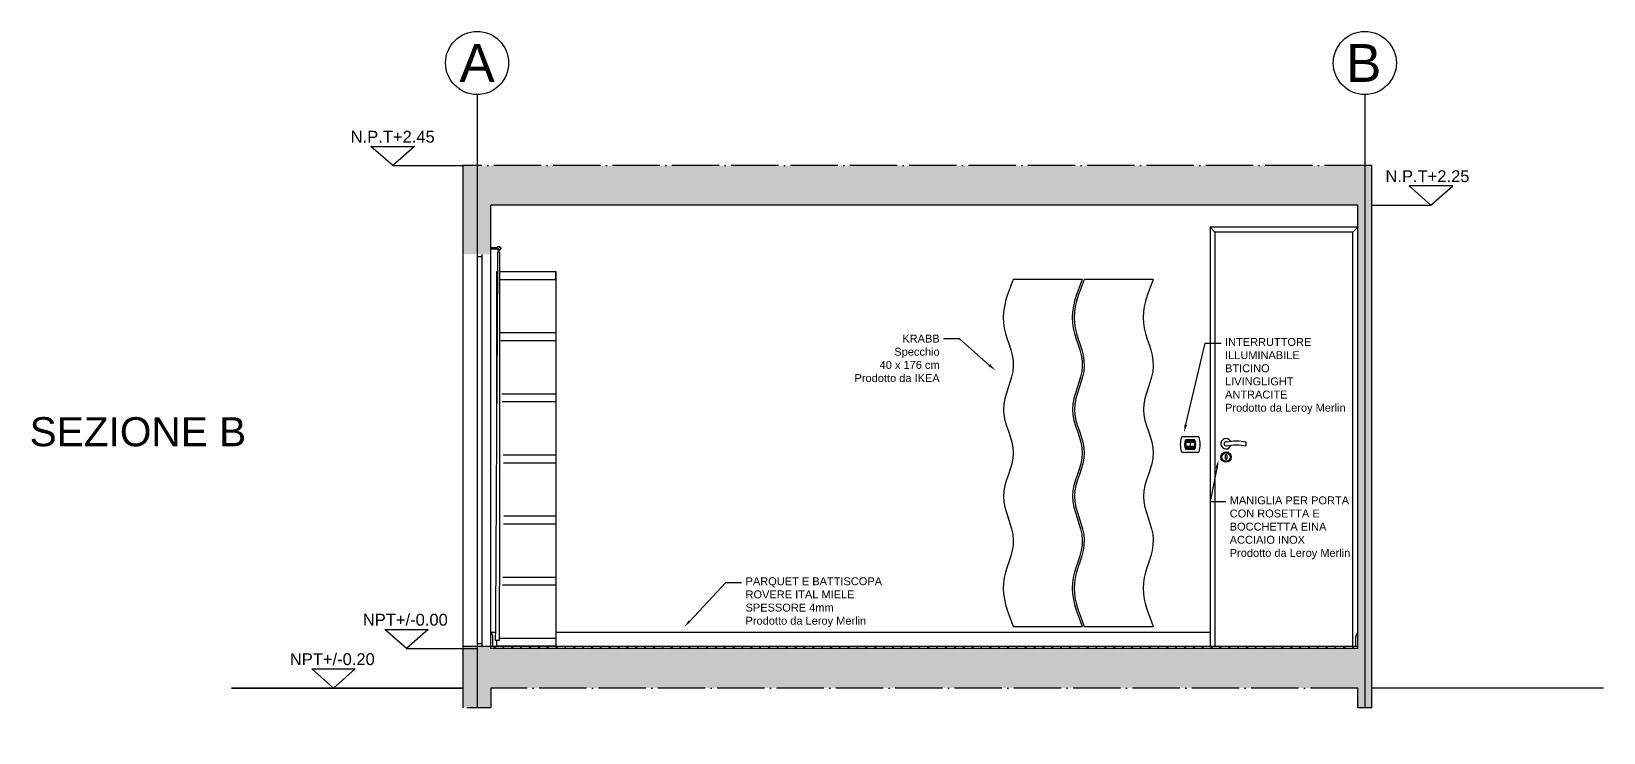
# Model space of a CAD drawing. Header units: millimetres. Extents: x 403 to 3338, y 395 to 1861.
# Drawn here: x 2541 to 3338, y 1370 to 1726 of the extents above; entities that cross this region are included whole.
import ezdxf
from ezdxf import colors
from ezdxf.entities.mleader import LeaderData, LeaderLine
from ezdxf.enums import TextEntityAlignment as Align
from ezdxf.math import Vec2, Vec3

# ---------------------------------------------------------------- set-up
doc = ezdxf.new("R2010")
doc.units = ezdxf.units.MM
doc.linetypes.add('ACAD_ISO04W100', pattern=[30, 24, -3, 0, -3])
doc.linetypes.add('ACAD_ISO10W100', pattern=[18, 12, -3, 0, -3])
for name, color, linetype in [('A-ANNO-SYMB', 3, 'Continuous'), ('A-ANNO-TEXT', 3, 'Continuous'), ('A-FLOR-LEVL', 254, 'Continuous'), ('A-FURN', 8, 'Continuous'), ('A-GLAZ-FULL', 4, 'Continuous'), ('A-SECT-MCUT', 7, 'Continuous'), ('ACCESSORI', 6, 'Continuous'), ('CAMPITURA', 255, 'Continuous'), ('PAVIMENTAZIONE', 1, 'Continuous')]:
    doc.layers.add(name, color=color, linetype=linetype)
doc.styles.add('ARIAL', font='arial.ttf')
doc.styles.get("Standard").update_dxf_attribs({"font": 'arial.ttf'})

msp = doc.modelspace()

# ---------------------------------------------------------------- texts
at = {"layer": 'A-ANNO-TEXT', "style": 'ARIAL'}
for s, height, p in [('A', 19.2, (2766.7, 1699.91)), ('B', 19.2, (3216.51, 1699.91)), ('N.P.T+2.45', 6, (2723.9, 1669.09)), ('N.P.T+2.25', 6, (3248.81, 1649.09)), ('NPT+/-0.00', 6, (2730.29, 1424.09))]:
    msp.add_text(s, height=height, dxfattribs=at).set_placement(p, align=Align.CENTER)
msp.add_text('NPT+/-0.20', height=6, rotation=359.99965, dxfattribs=at).set_placement((2693.27, 1404.09), align=Align.CENTER)
at = {"layer": 'A-ANNO-TEXT', "insert": (2539.7, 1529.83), "char_height": 14.746, "attachment_point": 1, "style": 'ARIAL'}
msp.add_mtext_dynamic_manual_height_columns('SEZIONE B', width=257.2118, gutter_width=1.26, heights=[33.11], dxfattribs=at)

# ---------------------------------------------------------------- hatches: boundary and pattern name
at = {"layer": 'A-FURN'}
h = msp.add_hatch(dxfattribs=at)
h.set_pattern_fill('ANSI31', color=9, scale=0.3, angle=90)
h.set_pattern_definition([(135, (212.9672, 0), (-0.6735192, -0.6735192), [])])
h.paths.add_polyline_path([(2778.7, 1615.44, 1), (2776.7, 1615.44, 1)])
at = {"layer": 'CAMPITURA'}
h = msp.add_hatch(color=9, dxfattribs=at)
h.dxf.hatch_style = 1
h.paths.add_polyline_path([(2759.7, 1657.43), (2759.7, 1612.43), (2773.7, 1612.43), (2773.7, 1637.43), (3213.5, 1637.43), (3213.5, 1412.43), (2773.7, 1412.43), (2773.7, 1413.73), (2759.7, 1413.73), (2759.7, 1382.43), (2773.7, 1382.43), (2773.7, 1392.43), (3213.5, 1392.43), (3213.5, 1382.43), (3220.58, 1382.43), (3220.58, 1657.43)])
h = msp.add_hatch(dxfattribs=at)
h.set_pattern_fill('ANSI31', color=9)
h.set_pattern_definition([(45, (212.9672, 0), (-2.245064, 2.245064), [])])
h.paths.add_polyline_path([(3213.5, 1413.73), (2773.7, 1413.73), (2773.7, 1412.43), (3213.5, 1412.43)])

# ---------------------------------------------------------------- linework, layer by layer
at = {"layer": 'A-ANNO-SYMB'}
for p, q in [((2723.9, 1657.43), (2759.7, 1657.43)), ((2730.9, 1412.43), (2766.7, 1412.43))]:
    msp.add_line(p, q, dxfattribs=at)
at = {"layer": 'A-ANNO-SYMB', "ltscale": 0.8}
msp.add_line((3220.58, 1637.43), (3250.58, 1637.43), dxfattribs=at)
at = {"layer": 'A-ANNO-SYMB', "ltscale": 0.04}
for points in [[(2766.7, 1693.5), (2766.7, 1382.43)], [(3217.04, 1693.5), (3217.04, 1382.43)]]:
    msp.add_lwpolyline(points, dxfattribs=at)
at = {"layer": 'A-ANNO-SYMB'}
for points in [[(2723.9, 1657.43), (2712.86, 1667.17), (2734.94, 1667.17)], [(3250.58, 1637.43), (3261.62, 1647.17), (3239.54, 1647.17)], [(2730.9, 1412.43), (2719.86, 1422.16), (2741.94, 1422.16)], [(2693.88, 1392.43), (2682.84, 1402.17), (2704.92, 1402.17)]]:
    msp.add_lwpolyline(points, close=True, dxfattribs=at)
for centre in [(2766.7, 1709.5), (3217.04, 1709.5)]:
    msp.add_circle(centre, 16, dxfattribs=at)
at = {"layer": 'A-FLOR-LEVL'}
for p, q in [((2759.7, 1392.43), (2642.14, 1392.43)), ((2642.14, 1392.43), (2759.7, 1392.43)), ((3338.14, 1392.43), (3220.58, 1392.43))]:
    msp.add_line(p, q, dxfattribs=at)
at = {"layer": 'A-FURN'}
for p, q in [((3138.5, 1626.23), (3138.5, 1413.73)), ((3213.5, 1626.23), (3138.5, 1626.23)), ((3141, 1623.73), (3138.5, 1626.23)), ((3141, 1623.73), (3141, 1413.73)), ((3211, 1623.73), (3141, 1623.73)), ((3211, 1623.73), (3213.5, 1626.23)), ((3211, 1413.73), (3211, 1623.73)), ((3213.5, 1413.73), (3213.5, 1626.23)), ((2776.73, 1615.69), (2773.7, 1615.69)), ((2773.7, 1615.2), (2776.73, 1615.2)), ((2778.13, 1613.55), (2777.1, 1613.55)), ((2777.65, 1614.44), (2777.65, 1613.55)), ((2777.7, 1613.55), (2777.65, 1613.55)), ((2777.7, 1614.44), (2777.7, 1613.55)), ((2778.7, 1615.69), (2778.66, 1615.69)), ((2778.66, 1615.19), (2778.7, 1615.19)), ((2778.7, 1615.69), (2778.7, 1615.19)), ((2776.7, 1603.73), (2777.05, 1603.73)), ((2776.7, 1506.73), (2776.7, 1603.73)), ((2778.16, 1603.73), (2806.7, 1603.73)), ((2806.7, 1603.73), (2806.7, 1413.73)), ((2806.7, 1599.73), (2806.7, 1603.73)), ((2776.7, 1599.73), (2777.02, 1599.73)), ((2778.19, 1599.73), (2806.7, 1599.73)), ((3073.7, 1599.73), (3038.7, 1599.73)), ((3109.7, 1599.73), (3074.7, 1599.73)), ((2776.7, 1572.73), (2776.87, 1572.73)), ((2778.6, 1572.73), (2806.7, 1572.73)), ((2776.7, 1568.73), (2776.85, 1568.73)), ((2778.68, 1568.73), (2806.7, 1568.73)), ((2776.7, 1541.73), (2776.7, 1541.73)), ((2779.31, 1541.73), (2806.7, 1541.73)), ((2779.41, 1537.73), (2806.7, 1537.73)), ((2779.96, 1510.73), (2806.7, 1510.73)), ((2780.02, 1506.73), (2806.7, 1506.73)), ((2780.18, 1475.73), (2806.7, 1475.73)), ((2780.2, 1479.73), (2806.7, 1479.73)), ((2779.54, 1444.73), (2806.7, 1444.73)), ((2779.68, 1448.73), (2806.7, 1448.73)), ((3038.7, 1423.73), (3073.7, 1423.73)), ((3074.7, 1423.73), (3109.7, 1423.73)), ((2777.96, 1416.55), (2775.95, 1416.56)), ((2776.7, 1413.73), (2776.7, 1416.55)), ((2806.7, 1413.73), (2776.7, 1413.73)), ((2778.05, 1417.73), (2806.7, 1417.73))]:
    msp.add_line(p, q, dxfattribs=at)
msp.add_circle((2777.7, 1615.44), 1, dxfattribs=at)
for points, end_tangent in [([(2777.1, 1613.55), (2775.95, 1416.55)], (-0.006609, -0.999978)), ([(2778.13, 1613.55), (2777.96, 1416.55)], (-0.075761, -0.997126)), ([(3038.7, 1599.73), (3033.7, 1577.73), (3038.7, 1555.73), (3033.7, 1533.73), (3038.7, 1511.73), (3033.7, 1489.73), (3038.7, 1467.73), (3033.7, 1445.73), (3038.7, 1423.73)], (0, -1)), ([(3073.7, 1599.73), (3068.7, 1577.73), (3073.7, 1555.73), (3068.7, 1533.73), (3073.7, 1511.73), (3068.7, 1489.73), (3073.7, 1467.73), (3068.7, 1445.73), (3073.7, 1423.73)], (0, -1)), ([(3074.7, 1599.73), (3069.7, 1577.73), (3074.7, 1555.73), (3069.7, 1533.73), (3074.7, 1511.73), (3069.7, 1489.73), (3074.7, 1467.73), (3069.7, 1445.73), (3074.7, 1423.73)], (0, -1)), ([(3109.7, 1599.73), (3104.7, 1577.73), (3109.7, 1555.73), (3104.7, 1533.73), (3109.7, 1511.73), (3104.7, 1489.73), (3109.7, 1467.73), (3104.7, 1445.73), (3109.7, 1423.73)], (0, -1))]:
    msp.add_spline(points, degree=3, dxfattribs=dict(at, end_tangent=end_tangent))
at = {"layer": 'A-GLAZ-FULL'}
for p, q in [((2766.7, 1612.43), (2766.7, 1413.73)), ((2769.32, 1611.21), (2766.7, 1611.21)), ((2769.32, 1413.73), (2769.32, 1612.43)), ((2766.7, 1414.95), (2769.32, 1414.95))]:
    msp.add_line(p, q, dxfattribs=at)
at = {"layer": 'A-SECT-MCUT', "linetype": 'ACAD_ISO04W100'}
for p, q in [((3220.58, 1657.43), (2759.7, 1657.43)), ((3213.5, 1392.43), (2773.7, 1392.43))]:
    msp.add_line(p, q, dxfattribs=at)
at = {"layer": 'A-SECT-MCUT'}
for p, q in [((2759.7, 1382.43), (2759.7, 1657.43)), ((3213.5, 1637.43), (2773.7, 1637.43)), ((2759.7, 1413.73), (2773.7, 1413.73)), ((2773.7, 1413.73), (3213.5, 1413.73)), ((3213.5, 1412.43), (2773.7, 1412.43)), ((2773.7, 1392.43), (2773.7, 1382.43))]:
    msp.add_line(p, q, dxfattribs=at)
at = {"layer": 'A-SECT-MCUT', "ltscale": 0.1}
for p, q in [((3220.58, 1382.43), (3220.58, 1657.43)), ((2773.7, 1412.43), (2773.7, 1637.43)), ((3213.5, 1412.43), (3213.5, 1637.43)), ((3213.5, 1382.43), (3213.5, 1392.43))]:
    msp.add_line(p, q, dxfattribs=at)
at = {"layer": 'A-SECT-MCUT', "linetype": 'ACAD_ISO10W100'}
for p, q in [((2773.7, 1382.43), (2759.7, 1382.43)), ((3220.58, 1382.43), (3213.58, 1382.43))]:
    msp.add_line(p, q, dxfattribs=at)
at = {"layer": 'ACCESSORI'}
for p, q in [((3126.28, 1518.48), (3130.66, 1518.48)), ((3130.66, 1517.98), (3130.66, 1513.98)), ((3130.66, 1513.48), (3126.28, 1513.48)), ((3212.5, 1413.73), (3212.5, 1418.73))]:
    msp.add_line(p, q, dxfattribs=at)
at = {"layer": 'ACCESSORI', "linetype": 'Continuous'}
for p, q in [((3128.47, 1517.91), (3126.28, 1517.91)), ((3126.39, 1517.79), (3126.28, 1517.79)), ((3128.47, 1517.66), (3126.28, 1517.66)), ((3126.39, 1517.54), (3126.28, 1517.54)), ((3128.47, 1517.41), (3126.28, 1517.41)), ((3126.39, 1517.29), (3126.28, 1517.29)), ((3128.47, 1517.16), (3126.28, 1517.16)), ((3126.39, 1517.04), (3126.28, 1517.04)), ((3126.58, 1517.79), (3126.45, 1517.79)), ((3126.58, 1517.54), (3126.45, 1517.54)), ((3126.58, 1517.29), (3126.45, 1517.29)), ((3126.58, 1517.04), (3126.45, 1517.04)), ((3126.76, 1517.79), (3126.64, 1517.79)), ((3126.76, 1517.54), (3126.64, 1517.54)), ((3126.76, 1517.29), (3126.64, 1517.29)), ((3126.76, 1517.04), (3126.64, 1517.04)), ((3126.95, 1517.79), (3126.83, 1517.79)), ((3126.95, 1517.54), (3126.83, 1517.54)), ((3126.95, 1517.29), (3126.83, 1517.29)), ((3126.95, 1517.04), (3126.83, 1517.04)), ((3127.14, 1517.79), (3127.01, 1517.79)), ((3127.14, 1517.54), (3127.01, 1517.54)), ((3127.14, 1517.29), (3127.01, 1517.29)), ((3127.14, 1517.04), (3127.01, 1517.04)), ((3127.33, 1517.79), (3127.2, 1517.79)), ((3127.33, 1517.54), (3127.2, 1517.54)), ((3127.33, 1517.29), (3127.2, 1517.29)), ((3127.33, 1517.04), (3127.2, 1517.04)), ((3127.51, 1517.79), (3127.39, 1517.79)), ((3127.51, 1517.54), (3127.39, 1517.54)), ((3127.51, 1517.29), (3127.39, 1517.29)), ((3127.51, 1517.04), (3127.39, 1517.04)), ((3127.7, 1517.79), (3127.58, 1517.79)), ((3127.7, 1517.54), (3127.58, 1517.54)), ((3127.7, 1517.29), (3127.58, 1517.29)), ((3127.7, 1517.04), (3127.58, 1517.04)), ((3127.89, 1517.79), (3127.76, 1517.79)), ((3127.89, 1517.54), (3127.76, 1517.54)), ((3127.89, 1517.29), (3127.76, 1517.29)), ((3127.89, 1517.04), (3127.76, 1517.04)), ((3128.08, 1517.79), (3127.95, 1517.79)), ((3128.08, 1517.54), (3127.95, 1517.54)), ((3128.08, 1517.29), (3127.95, 1517.29)), ((3128.08, 1517.04), (3127.95, 1517.04)), ((3128.26, 1517.79), (3128.14, 1517.79)), ((3128.26, 1517.54), (3128.14, 1517.54)), ((3128.26, 1517.29), (3128.14, 1517.29)), ((3128.26, 1517.04), (3128.14, 1517.04)), ((3128.45, 1517.79), (3128.33, 1517.79)), ((3128.45, 1517.54), (3128.33, 1517.54)), ((3128.45, 1517.29), (3128.33, 1517.29)), ((3128.45, 1517.04), (3128.33, 1517.04)), ((3130.66, 1517.91), (3128.47, 1517.91)), ((3130.66, 1517.66), (3128.47, 1517.66)), ((3130.66, 1517.41), (3128.47, 1517.41)), ((3130.66, 1517.16), (3128.47, 1517.16)), ((3128.64, 1517.79), (3128.51, 1517.79)), ((3128.64, 1517.54), (3128.51, 1517.54)), ((3128.64, 1517.29), (3128.51, 1517.29)), ((3128.64, 1517.04), (3128.51, 1517.04)), ((3128.83, 1517.79), (3128.7, 1517.79)), ((3128.83, 1517.54), (3128.7, 1517.54)), ((3128.83, 1517.29), (3128.7, 1517.29)), ((3128.83, 1517.04), (3128.7, 1517.04)), ((3129.01, 1517.79), (3128.89, 1517.79)), ((3129.01, 1517.54), (3128.89, 1517.54)), ((3129.01, 1517.29), (3128.89, 1517.29)), ((3129.01, 1517.04), (3128.89, 1517.04)), ((3129.2, 1517.79), (3129.08, 1517.79)), ((3129.2, 1517.54), (3129.08, 1517.54)), ((3129.2, 1517.29), (3129.08, 1517.29)), ((3129.2, 1517.04), (3129.08, 1517.04)), ((3129.39, 1517.79), (3129.26, 1517.79)), ((3129.39, 1517.54), (3129.26, 1517.54)), ((3129.39, 1517.29), (3129.26, 1517.29)), ((3129.39, 1517.04), (3129.26, 1517.04)), ((3129.58, 1517.79), (3129.45, 1517.79)), ((3129.58, 1517.54), (3129.45, 1517.54)), ((3129.58, 1517.29), (3129.45, 1517.29)), ((3129.58, 1517.04), (3129.45, 1517.04)), ((3129.76, 1517.79), (3129.64, 1517.79)), ((3129.76, 1517.54), (3129.64, 1517.54)), ((3129.76, 1517.29), (3129.64, 1517.29)), ((3129.76, 1517.04), (3129.64, 1517.04)), ((3129.95, 1517.79), (3129.83, 1517.79)), ((3129.95, 1517.54), (3129.83, 1517.54)), ((3129.95, 1517.29), (3129.83, 1517.29)), ((3129.95, 1517.04), (3129.83, 1517.04)), ((3130.14, 1517.79), (3130.01, 1517.79)), ((3130.14, 1517.54), (3130.01, 1517.54)), ((3130.14, 1517.29), (3130.01, 1517.29)), ((3130.14, 1517.04), (3130.01, 1517.04)), ((3130.33, 1517.79), (3130.2, 1517.79)), ((3130.33, 1517.54), (3130.2, 1517.54)), ((3130.33, 1517.29), (3130.2, 1517.29)), ((3130.33, 1517.04), (3130.2, 1517.04)), ((3130.51, 1517.79), (3130.39, 1517.79)), ((3130.51, 1517.54), (3130.39, 1517.54)), ((3130.51, 1517.29), (3130.39, 1517.29)), ((3130.51, 1517.04), (3130.39, 1517.04)), ((3130.66, 1517.79), (3130.58, 1517.79)), ((3130.66, 1517.54), (3130.58, 1517.54)), ((3130.66, 1517.29), (3130.58, 1517.29)), ((3130.66, 1517.04), (3130.58, 1517.04)), ((3128.47, 1514.91), (3126.28, 1514.91)), ((3126.39, 1514.79), (3126.28, 1514.79)), ((3128.47, 1514.66), (3126.28, 1514.66)), ((3126.39, 1514.54), (3126.28, 1514.54)), ((3128.47, 1514.41), (3126.28, 1514.41)), ((3126.39, 1514.29), (3126.28, 1514.29)), ((3128.47, 1514.16), (3126.28, 1514.16)), ((3126.39, 1514.04), (3126.28, 1514.04)), ((3126.52, 1514.79), (3126.45, 1514.79)), ((3126.58, 1514.54), (3126.45, 1514.54)), ((3126.58, 1514.29), (3126.45, 1514.29)), ((3126.58, 1514.04), (3126.45, 1514.04)), ((3126.76, 1514.54), (3126.64, 1514.54)), ((3126.76, 1514.29), (3126.64, 1514.29)), ((3126.76, 1514.04), (3126.64, 1514.04)), ((3126.95, 1514.54), (3126.83, 1514.54)), ((3126.95, 1514.29), (3126.83, 1514.29)), ((3126.95, 1514.04), (3126.83, 1514.04)), ((3127.14, 1514.54), (3127.01, 1514.54)), ((3127.14, 1514.29), (3127.01, 1514.29)), ((3127.14, 1514.04), (3127.01, 1514.04)), ((3127.33, 1514.54), (3127.2, 1514.54)), ((3127.33, 1514.29), (3127.2, 1514.29)), ((3127.33, 1514.04), (3127.2, 1514.04)), ((3127.51, 1514.54), (3127.39, 1514.54)), ((3127.51, 1514.29), (3127.39, 1514.29)), ((3127.51, 1514.04), (3127.39, 1514.04)), ((3127.7, 1514.54), (3127.58, 1514.54)), ((3127.7, 1514.29), (3127.58, 1514.29)), ((3127.7, 1514.04), (3127.58, 1514.04)), ((3127.89, 1514.54), (3127.76, 1514.54)), ((3127.89, 1514.29), (3127.76, 1514.29)), ((3127.89, 1514.04), (3127.76, 1514.04)), ((3128.08, 1514.54), (3127.95, 1514.54)), ((3128.08, 1514.29), (3127.95, 1514.29)), ((3128.08, 1514.04), (3127.95, 1514.04)), ((3128.26, 1514.54), (3128.14, 1514.54)), ((3128.26, 1514.29), (3128.14, 1514.29)), ((3128.26, 1514.04), (3128.14, 1514.04)), ((3128.26, 1514.79), (3128.24, 1514.79)), ((3128.45, 1514.79), (3128.33, 1514.79)), ((3128.45, 1514.54), (3128.33, 1514.54)), ((3128.45, 1514.29), (3128.33, 1514.29)), ((3128.45, 1514.04), (3128.33, 1514.04)), ((3130.66, 1514.91), (3128.47, 1514.91)), ((3130.66, 1514.66), (3128.47, 1514.66)), ((3130.66, 1514.41), (3128.47, 1514.41)), ((3130.66, 1514.16), (3128.47, 1514.16)), ((3128.64, 1514.79), (3128.51, 1514.79)), ((3128.64, 1514.54), (3128.51, 1514.54)), ((3128.64, 1514.29), (3128.51, 1514.29)), ((3128.64, 1514.04), (3128.51, 1514.04)), ((3128.7, 1514.79), (3128.7, 1514.79)), ((3128.83, 1514.54), (3128.7, 1514.54)), ((3128.83, 1514.29), (3128.7, 1514.29)), ((3128.83, 1514.04), (3128.7, 1514.04)), ((3129.01, 1514.54), (3128.89, 1514.54)), ((3129.01, 1514.29), (3128.89, 1514.29)), ((3129.01, 1514.04), (3128.89, 1514.04)), ((3129.2, 1514.54), (3129.08, 1514.54)), ((3129.2, 1514.29), (3129.08, 1514.29)), ((3129.2, 1514.04), (3129.08, 1514.04)), ((3129.39, 1514.54), (3129.26, 1514.54)), ((3129.39, 1514.29), (3129.26, 1514.29)), ((3129.39, 1514.04), (3129.26, 1514.04)), ((3129.58, 1514.54), (3129.45, 1514.54)), ((3129.58, 1514.29), (3129.45, 1514.29)), ((3129.58, 1514.04), (3129.45, 1514.04)), ((3129.76, 1514.54), (3129.64, 1514.54)), ((3129.76, 1514.29), (3129.64, 1514.29)), ((3129.76, 1514.04), (3129.64, 1514.04)), ((3129.95, 1514.54), (3129.83, 1514.54)), ((3129.95, 1514.29), (3129.83, 1514.29)), ((3129.95, 1514.04), (3129.83, 1514.04)), ((3130.14, 1514.54), (3130.01, 1514.54)), ((3130.14, 1514.29), (3130.01, 1514.29)), ((3130.14, 1514.04), (3130.01, 1514.04)), ((3130.33, 1514.54), (3130.2, 1514.54)), ((3130.33, 1514.29), (3130.2, 1514.29)), ((3130.33, 1514.04), (3130.2, 1514.04)), ((3130.51, 1514.54), (3130.39, 1514.54)), ((3130.51, 1514.29), (3130.39, 1514.29)), ((3130.51, 1514.04), (3130.39, 1514.04)), ((3130.51, 1514.79), (3130.43, 1514.79)), ((3130.66, 1514.79), (3130.58, 1514.79)), ((3130.66, 1514.54), (3130.58, 1514.54)), ((3130.66, 1514.29), (3130.58, 1514.29)), ((3130.66, 1514.04), (3130.58, 1514.04))]:
    msp.add_line(p, q, dxfattribs=at)
at = {"layer": 'ACCESSORI'}
for points in [[(3124.66, 1519.98), (3132.28, 1519.98)], [(3130.66, 1517.98), (3126.28, 1517.98), (3126.28, 1513.98)], [(3130.66, 1516.98), (3126.28, 1516.98)], [(3128.47, 1518.48), (3128.47, 1513.98)], [(3130.66, 1517.98), (3130.66, 1513.98)], [(3156.6, 1517.35), (3156.6, 1515.35)], [(3132.28, 1511.98), (3124.66, 1511.98)], [(3126.28, 1514.98), (3130.66, 1514.98)], [(3130.66, 1513.98), (3126.28, 1513.98)], [(3126.52, 1514.8), (3128.24, 1514.8)], [(3126.52, 1514.68), (3126.52, 1514.8)], [(3126.52, 1514.68), (3128.24, 1514.68)], [(3128.24, 1514.68), (3128.24, 1514.8)], [(3128.7, 1514.8), (3130.43, 1514.8)], [(3128.7, 1514.68), (3128.7, 1514.8)], [(3128.7, 1514.68), (3130.43, 1514.68)], [(3130.43, 1514.68), (3130.43, 1514.8)]]:
    msp.add_lwpolyline(points, dxfattribs=at)
msp.add_lwpolyline([(3146.63, 1510.7), (3146.63, 1510.7, 0.414214), (3146.13, 1510.2), (3146.13, 1509, 0.414214), (3146.63, 1508.5), (3146.63, 1508.5, 0.414214), (3147.13, 1509), (3147.13, 1510.2, 0.414214)], format="xyb", close=True, dxfattribs=at)
for radius in [2.62, 2.12]:
    msp.add_circle((3146.63, 1509.6), radius, dxfattribs=at)
for centre, radius, start, end in [((3135.91, 1515.98), 12.47, 162.77976, 197.22024), ((3130.66, 1515.98), 5.04, 150.25512, 209.74488), ((3126.28, 1515.98), 5.04, 330.25512, 29.74488), ((3121.03, 1515.98), 12.47, 342.77976, 17.22024), ((3146.63, 1516.35), 2.62, 30.3826, 345.896), ((3146.63, 1516.35), 1, 90, 270), ((3215.84, 1418.31), 3.37, 134.03614, 172.83376)]:
    msp.add_arc(centre, radius, start, end, dxfattribs=at)
for points in [[(3124.66, 1519.98), (3124.43, 1519.98), (3124.19, 1519.86), (3124, 1519.67)], [(3132.28, 1519.98), (3132.51, 1519.98), (3132.76, 1519.86), (3132.95, 1519.67)], [(3124.66, 1511.98), (3124.43, 1511.98), (3124.19, 1512.11), (3124, 1512.29)], [(3132.28, 1511.98), (3132.51, 1511.98), (3132.76, 1512.11), (3132.95, 1512.29)]]:
    msp.add_open_spline(points, degree=3, dxfattribs=at)
at = {"layer": 'ACCESSORI', "end_tangent": (0.99885, -0.047945)}
for points in [[(3146.63, 1517.35), (3151.99, 1517.83), (3156.6, 1517.35)], [(3146.63, 1515.35), (3151.99, 1515.83), (3156.6, 1515.35)]]:
    msp.add_spline(points, degree=3, dxfattribs=at)
at = {"layer": 'PAVIMENTAZIONE'}
for p, q in [((2773.7, 1420.73), (2775.98, 1420.73)), ((2806.7, 1420.73), (3138.5, 1420.73)), ((2774.7, 1413.73), (2774.7, 1418.73))]:
    msp.add_line(p, q, dxfattribs=at)
msp.add_arc((2771.36, 1418.31), 3.37, 7.16624, 45.96386, dxfattribs=at)

msp.set_redraw_order([(e.dxf.handle, doc.entitydb.next_handle()) for e in msp.query("TEXT MTEXT ATTDEF DIMENSION ARC_DIMENSION")])  # texts and dimensions are drawn at this point

# ---------------------------------------------------------------- leaders
at = {"layer": 'A-ANNO-TEXT'}
ml = msp.add_multileader_mtext('Standard', dxfattribs=at)
ml.set_content('KRABB\\PSpecchio\\P40 x 176 cm\\PProdotto da IKEA', color=256)
ml.set_leader_properties()
ml.build(insert=Vec2(0, 0))
ctx = ml.context
ctx.base_point, ctx.plane_origin = Vec3(2956.59, 1569.65), Vec3(3029.54, 1553.61)
ctx.text_align_type = 2
notes = []
notes.append((ctx, [(0, (1, 1, 0), (3011.35, 1569.65), (-1, 0), 8, [(0, [(3029.54, 1553.61)], 0, [])])]))
ctx.mtext.insert, ctx.mtext.alignment, ctx.mtext.flow_direction = Vec3(3001.35, 1571.69), 3, 5
ml = msp.add_multileader_mtext('Standard', dxfattribs=at)
ml.set_content('INTERRUTTORE\\PILLUMINABILE\\PBTICINO\\PLIVINGLIGHT\\PANTRACITE\\PProdotto da Leroy Merlin', color=256)
ml.set_leader_properties()
ml.build(insert=Vec2(0, 0))
ctx = ml.context
ctx.base_point, ctx.plane_origin = Vec3(3144.12, 1567.39), Vec3(3125.31, 1522.15)
notes.append((ctx, [(1, (1, 1, 0), (3136.12, 1567.39), (1, 0), 8, [(0, [(3125.31, 1522.15)], 0, [])])]))
ctx.mtext.insert, ctx.mtext.flow_direction = Vec3(3146.12, 1569.98), 5
ml = msp.add_multileader_mtext('Standard', dxfattribs=at)
ml.set_content('MANIGLIA PER PORTA\\PCON ROSETTA E\\PBOCCHETTA EINA\\PACCIAIO INOX\\PProdotto da Leroy Merlin', color=256)
ml.set_leader_properties()
ml.build(insert=Vec2(0, 0))
ctx = ml.context
ctx.base_point, ctx.plane_origin = Vec3(3146.5, 1487.05), Vec3(3149.21, 1522.67)
notes.append((ctx, [(0, (1, 1, 0), (3138.5, 1487.05), (1, 0), 8, [(0, [(3142.73, 1507.97)], 0, [])])]))
ctx.mtext.insert, ctx.mtext.flow_direction = Vec3(3148.5, 1489.64), 5
ml = msp.add_multileader_mtext('Standard', dxfattribs=at)
ml.set_content('PARQUET E BATTISCOPA\\PROVERE ITAL MIELE\\PSPESSORE 4mm\\PProdotto da Leroy Merlin', color=256)
ml.set_leader_properties()
ml.build(insert=Vec2(0, 0))
ctx = ml.context
ctx.base_point, ctx.plane_origin = Vec3(2900.89, 1446), Vec3(2871.81, 1423.49)
notes.append((ctx, [(0, (1, 1, 0), (2892.89, 1446), (1, 0), 8, [(0, [(2871.81, 1423.49)], 0, [])])]))
ctx.mtext.insert, ctx.mtext.flow_direction = Vec3(2902.89, 1448.59), 5
for ctx, leaders in notes:
    for number, flags, end, landing, length, lines in leaders:
        leader = LeaderData()
        leader.index, (leader.has_last_leader_line, leader.has_dogleg_vector, leader.attachment_direction) = number, flags
        leader.last_leader_point, leader.dogleg_vector, leader.dogleg_length = Vec3(end), Vec3(landing), length
        for number, points, colour, breaks in lines:
            line = LeaderLine()
            line.index, line.vertices, line.color, line.breaks = number, Vec3.list(points), colors.encode_raw_color(colour), breaks
            leader.lines.append(line)
        ctx.leaders.append(leader)

doc.saveas('drawing.dxf')
